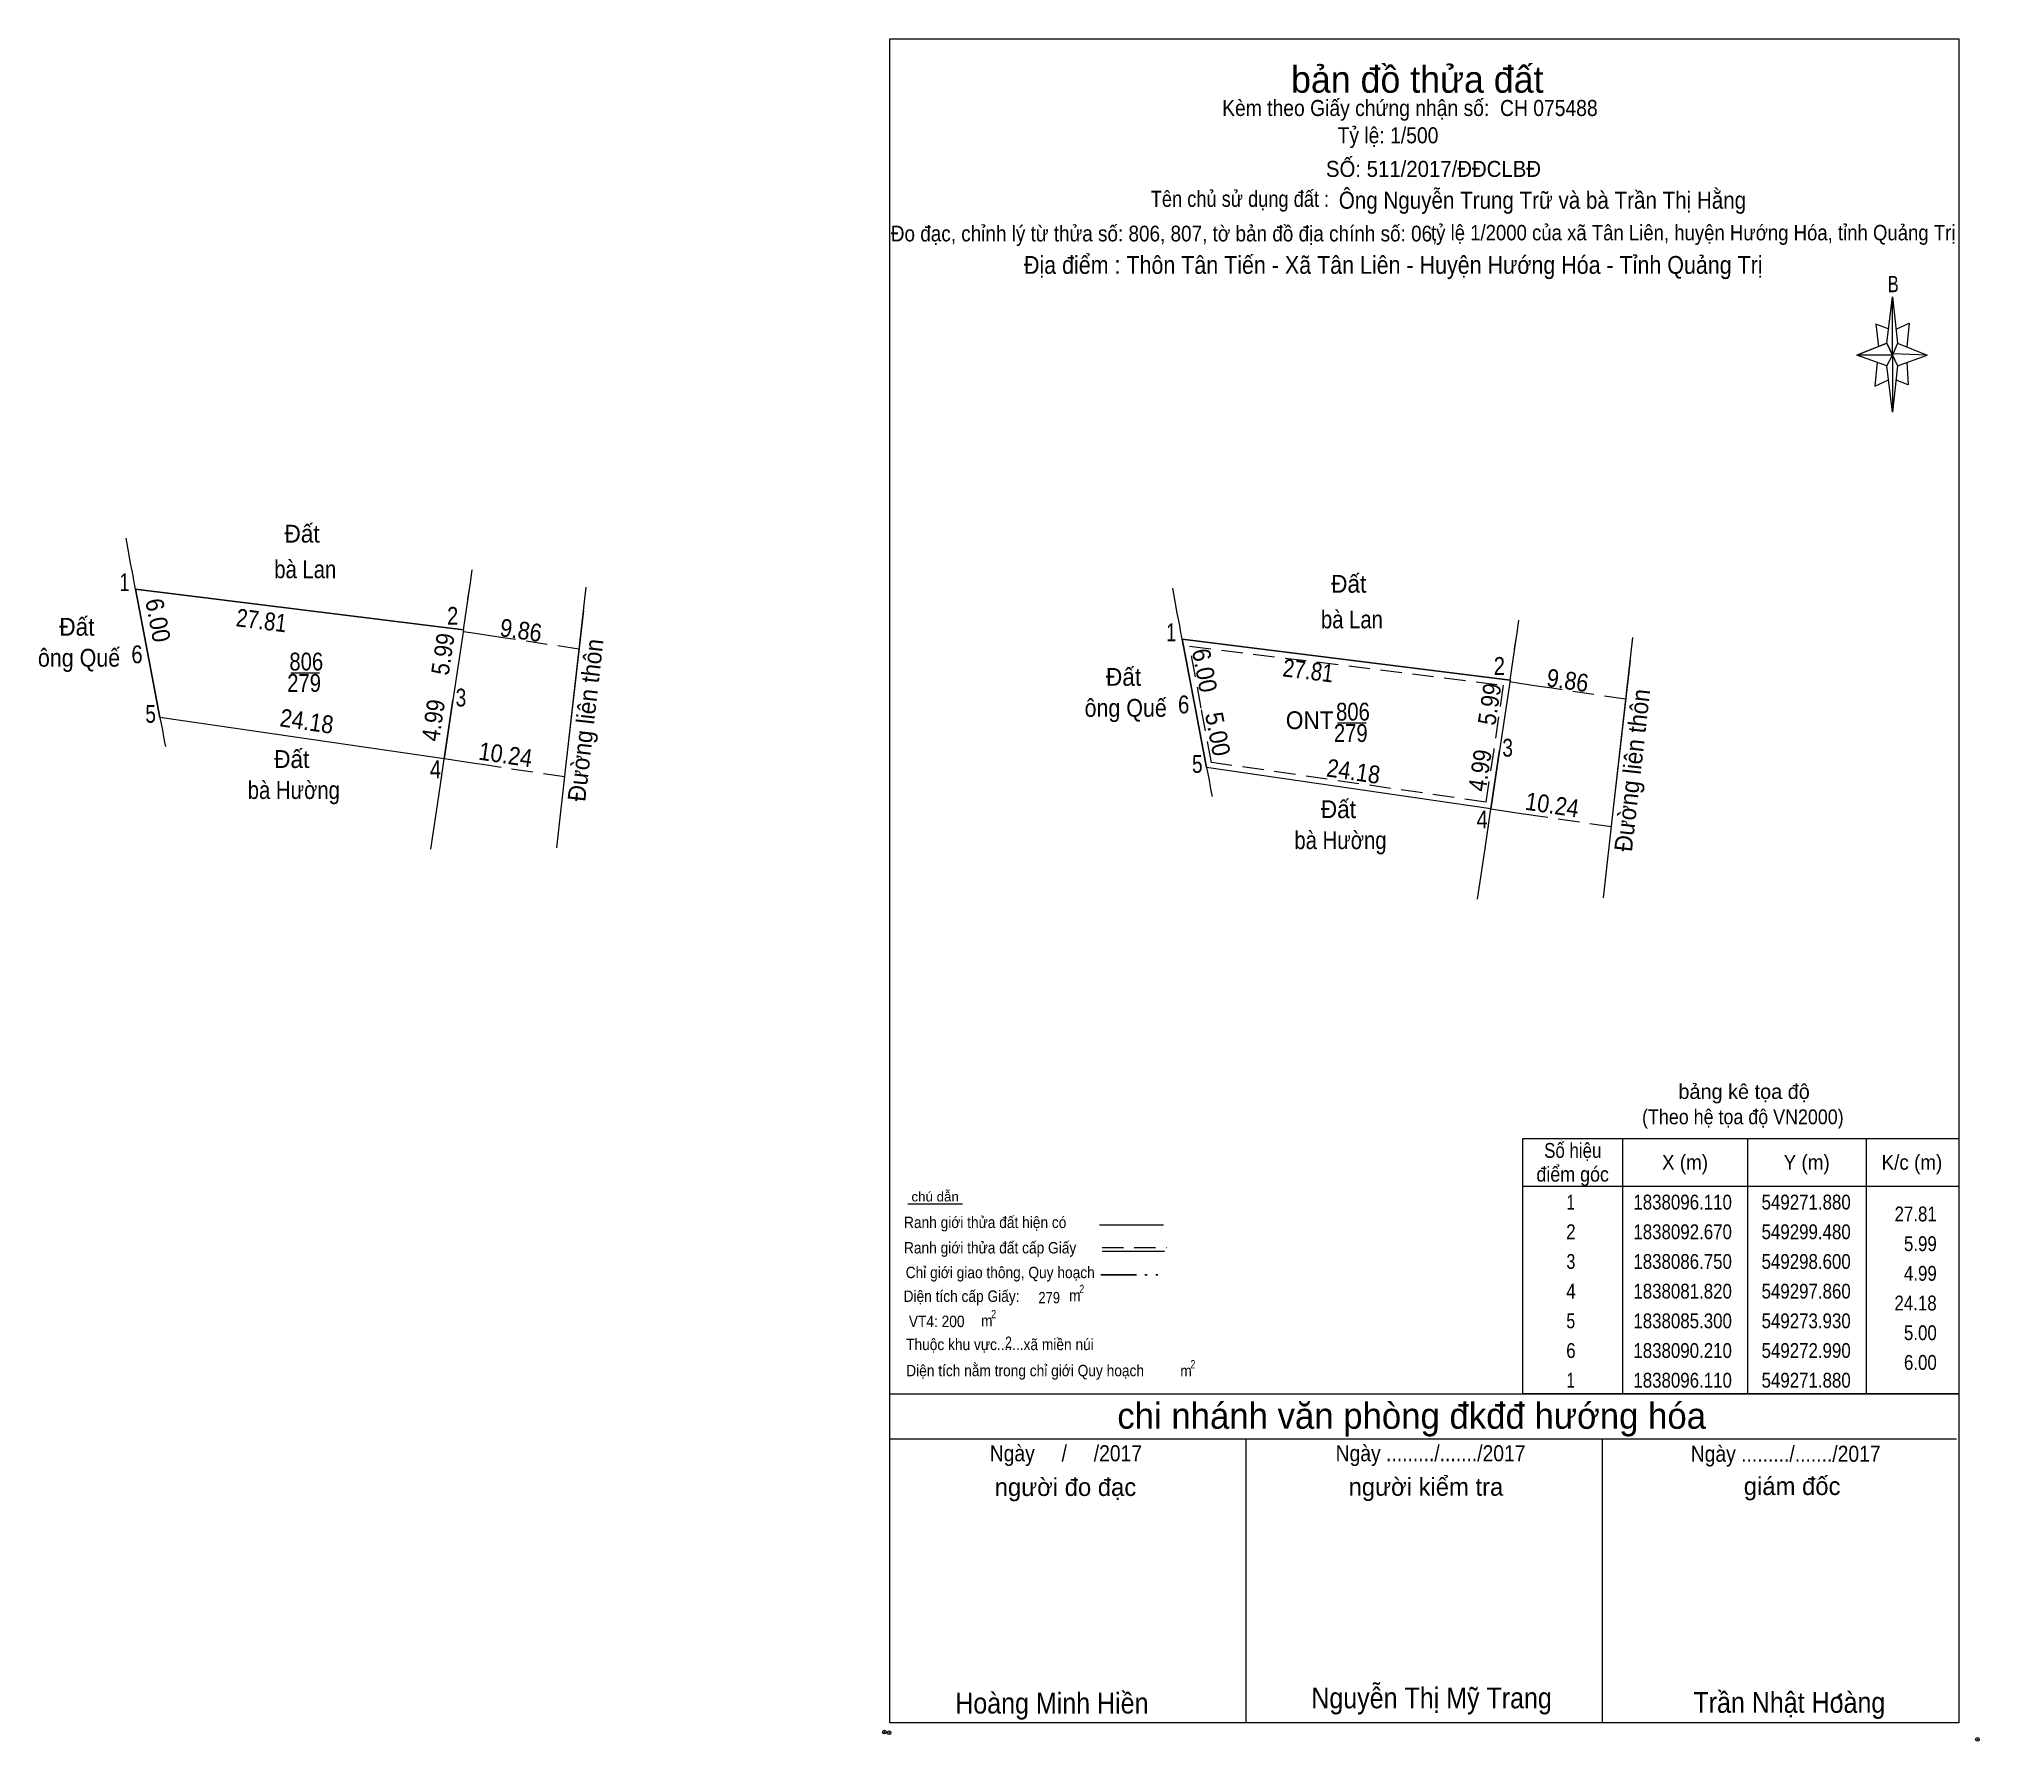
# Model space of a CAD drawing. Header units: metres. Extents: x 549176 to 549929, y 1838003 to 1838157.
# Drawn here: x 549175.6 to 549339, y 1838003.3 to 1838146.7 of the extents above; entities that cross this region are included whole.
import ezdxf
from ezdxf.enums import TextEntityAlignment as Align

# ---------------------------------------------------------------- set-up
doc = ezdxf.new("R2010")
doc.units = ezdxf.units.M
doc.header["$LTSCALE"] = 0.6
doc.header["$PDMODE"] = 32
doc.header["$PDSIZE"] = 0.3
doc.linetypes.add('DASH_DOUBLE_DOT', pattern=[9.2, 5, -1.2, 0.3, -1.2, 0.3, -1.2])
doc.linetypes.add('MEDIUM_DASHED', pattern=[4.5, 3, -1.5])
for name, color, linetype, lineweight in [('20', 7, 'Continuous', 13), ('21', 7, 'Continuous', 13), ('28', 7, 'Continuous', 13), ('63', 7, 'Continuous', 13)]:
    doc.layers.add(name, color=color, linetype=linetype, lineweight=lineweight)

msp = doc.modelspace()

# ---------------------------------------------------------------- texts
at = {"layer": '20', "width": 0.9}
msp.add_text('Địa điểm : Thôn Tân Tiến - Xã Tân Liên - Huyện Hướng Hóa - Tỉnh Quảng Trị                 ', height=1.5, dxfattribs=at).set_placement((549293.91, 1838126.88), align=Align.CENTER)
at = {"layer": '21', "width": 0.75}
msp.add_text('B', height=1.378, dxfattribs=at).set_placement((549331.74, 1838125.33), align=Align.CENTER)
at = {"layer": '28'}
for s, height, p in [('bản đồ thửa đất', 2.25, (549291.665, 1838142.13)), ('bản đồ thửa đất', 2.25, (549291.665, 1838142.13)), ('bảng kê tọa độ', 1.25, (549319.185, 1838057.4)), ('chi nhánh văn phòng đkđđ hướng hóa', 2.187, (549291.195, 1838029.63)), ('chi nhánh văn phòng đkđđ hướng hóa', 2.187, (549291.195, 1838029.63)), ('người đo đạc', 1.5, (549262.045, 1838023.97)), ('người đo đạc', 1.5, (549262.045, 1838023.97)), ('người kiểm tra', 1.5, (549292.395, 1838023.99)), ('người kiểm tra', 1.5, (549292.395, 1838023.99)), (' giám đốc', 1.5, (549322.95, 1838024.05))]:
    msp.add_text(s, height=height, dxfattribs=at).set_placement(p, align=Align.CENTER)
for s, height, width, p in [('Kèm theo Giấy chứng nhận số:  CH 075488', 1.35, 0.9, (549291.045, 1838140.17)), ('Tỷ lệ: 1/500', 1.35, 0.9, (549289.2, 1838137.87)), ('SỐ: 511/2017/ĐĐCLBĐ', 1.35, 0.95, (549293.03, 1838135.04)), ('Tên chủ sử dụng đất :', 1.35, 0.85, (549276.735, 1838132.52)), ('Đo đạc, chỉnh lý từ thửa số: 806, 807, tờ bản đồ địa chính số: 06, ', 1.323, 0.9, (549270.57, 1838129.61)), (' tỷ lệ 1/2000 của xã Tân Liên, huyện Hướng Hóa, tỉnh Quảng Trị', 1.297, 0.9, (549314.685, 1838129.7)), ('(Theo hệ tọa độ VN2000)', 1.25, 0.9, (549319.08, 1838055.27)), ('chú dẫn', 0.8, 1.05, (549251.07, 1838048.77)), ('chú dẫn', 0.8, 1.05, (549251.07, 1838048.77)), ('Ranh giới thửa đất hiện có ', 0.96, 0.9, (549255.445, 1838046.53)), ('Ranh giới thửa đất hiện có ', 0.96, 0.9, (549255.445, 1838046.53)), ('Ranh giới thửa đất cấp Giấy', 0.96, 0.9, (549255.7, 1838044.39)), ('Ranh giới thửa đất cấp Giấy', 0.96, 0.9, (549255.7, 1838044.39)), ('Chỉ giới giao thông, Quy hoạch', 0.96, 0.9, (549256.55, 1838042.31)), ('Chỉ giới giao thông, Quy hoạch', 0.96, 0.9, (549256.55, 1838042.31)), ('Diện tích cấp Giấy: ', 0.96, 0.9, (549253.455, 1838040.31)), ('Diện tích cấp Giấy: ', 0.96, 0.9, (549253.455, 1838040.31)), ('279', 0.96, 0.85, (549260.675, 1838040.19)), ('m', 0.96, 0.9, (549262.835, 1838040.37)), ('2', 0.6998, 0.8, (549263.415, 1838041.05)), (' VT4: 200', 0.96, 0.9, (549251.04, 1838038.19)), ('m', 0.96, 0.9, (549255.415, 1838038.25)), ('2', 0.6998, 0.8, (549255.995, 1838038.93)), ('Thuộc khu vực.......xã miền núi', 0.96, 0.9, (549256.525, 1838036.25)), ('2', 0.96, 0.8, (549257.25, 1838036.43)), ('Diện tích nằm trong chỉ giới Quy hoạch     ', 0.96, 0.9, (549259.45, 1838034.05)), ('2', 0.6998, 0.8, (549272.775, 1838034.71)), ('m', 0.96, 0.9, (549272.195, 1838034.03)), ('Ngày     /     /2017', 1.35, 0.9, (549262.08, 1838026.89)), ('Ngày ........./......./2017', 1.35, 0.9, (549292.785, 1838026.89)), ('Ngày ........./......./2017', 1.35, 0.9, (549322.685, 1838026.85)), ('Hoàng Minh Hiền', 1.75, 0.9, (549260.9, 1838005.65)), ('Nguyễn Thị Mỹ Trang', 1.75, 0.9, (549292.87, 1838006.09)), ('Trần Nhật Hoàng', 1.75, 0.9, (549322.995, 1838005.71)), ('Trần Nhật Hoàng', 1.75, 0.9, (549322.995, 1838005.71))]:
    msp.add_text(s, height=height, dxfattribs=dict(at, width=width)).set_placement(p, align=Align.CENTER)
at = {"layer": '28', "width": 0.9}
msp.add_text('Ông Nguyễn Trung Trữ và bà Trần Thị Hằng', height=1.44, dxfattribs=at).set_placement((549285.06, 1838132.36))
at = {"layer": '63'}
for s, height, width, p in [('Đất ', 1.5, 0.95, (549198.03, 1838104.25)), ('bà Lan', 1.5, 0.85, (549198.035, 1838101.25)), ('Đất ', 1.5, 0.95, (549286.16, 1838100.03)), ('Đất ', 1.5, 0.95, (549179.07, 1838096.41)), ('bà Lan', 1.5, 0.85, (549286.165, 1838097.03)), ('ông Quế', 1.5, 0.9, (549178.985, 1838093.8)), ('806', 1.5, 0.85, (549198.12, 1838093.48)), ('279', 1.5, 0.85, (549197.935, 1838091.68)), ('Đất ', 1.5, 0.95, (549267.2, 1838092.19)), ('ông Quế', 1.5, 0.9, (549267.115, 1838089.58)), ('ONT', 1.5, 0.95, (549282.61, 1838088.54)), ('806', 1.5, 0.85, (549286.25, 1838089.26)), ('279', 1.5, 0.85, (549286.065, 1838087.46)), ('Đất ', 1.5, 0.95, (549197.16, 1838085.27)), ('bà Hường', 1.5, 0.85, (549197.07, 1838082.66)), ('Đất ', 1.5, 0.95, (549285.29, 1838081.05)), ('bà Hường', 1.5, 0.85, (549285.2, 1838078.44)), ('Số hiệu', 1.25, 0.85, (549304.76, 1838052.44)), ('điểm góc', 1.25, 0.9, (549304.75, 1838050.44)), ('X (m)', 1.25, 0.95, (549314.21, 1838051.44)), ('Y (m)', 1.25, 0.95, (549324.455, 1838051.44)), ('K/c (m)', 1.25, 0.95, (549333.315, 1838051.44)), (' 1', 1.25, 0.75, (549304.41, 1838048.09)), ('1838096.110', 1.25, 0.85, (549314.01, 1838048.09)), ('549271.880', 1.25, 0.85, (549324.41, 1838048.09)), (' 2', 1.25, 0.85, (549304.405, 1838045.59)), ('1838092.670', 1.25, 0.85, (549314.01, 1838045.59)), ('549299.480', 1.25, 0.85, (549324.41, 1838045.59)), (' 3', 1.25, 0.8, (549304.415, 1838043.09)), ('1838086.750', 1.25, 0.85, (549314.01, 1838043.09)), ('549298.600', 1.25, 0.85, (549324.41, 1838043.09)), (' 4', 1.25, 0.85, (549304.41, 1838040.59)), ('1838081.820', 1.25, 0.85, (549314.01, 1838040.59)), ('549297.860', 1.25, 0.85, (549324.41, 1838040.59)), (' 5', 1.25, 0.8, (549304.405, 1838038.09)), ('1838085.300', 1.25, 0.85, (549314.01, 1838038.09)), ('549273.930', 1.25, 0.85, (549324.41, 1838038.09)), (' 6', 1.25, 0.85, (549304.405, 1838035.59)), ('1838090.210', 1.25, 0.85, (549314.01, 1838035.59)), ('549272.990', 1.25, 0.85, (549324.41, 1838035.59)), (' 1', 1.25, 0.75, (549304.41, 1838033.09)), ('1838096.110', 1.25, 0.85, (549314.01, 1838033.09)), ('549271.880', 1.25, 0.85, (549324.41, 1838033.09))]:
    msp.add_text(s, height=height, dxfattribs=dict(at, width=width)).set_placement(p, align=Align.CENTER)
for s, height, width, p in [(' 1', 1.5, 0.75, (549183.23, 1838100.16)), (' 2', 1.5, 0.85, (549210.92, 1838097.33)), (' 1', 1.5, 0.75, (549271.36, 1838095.94)), (' 6', 1.5, 0.85, (549184.34, 1838094.09)), (' 2', 1.5, 0.85, (549299.05, 1838093.11)), (' 3', 1.5, 0.8, (549211.59, 1838090.45)), (' 6', 1.5, 0.85, (549272.47, 1838089.87)), (' 5', 1.5, 0.8, (549185.46, 1838089.08)), (' 3', 1.5, 0.8, (549299.72, 1838086.23)), (' 4', 1.5, 0.85, (549209.47, 1838084.4)), (' 5', 1.5, 0.8, (549273.59, 1838084.86)), (' 4', 1.5, 0.85, (549297.6, 1838080.18)), ('27.81', 1.25, 0.85, (549335.41, 1838047.09)), ('5.99', 1.25, 0.85, (549335.41, 1838044.59)), ('4.99', 1.25, 0.85, (549335.41, 1838042.09)), ('24.18', 1.25, 0.85, (549335.4, 1838039.59)), ('5.00', 1.25, 0.85, (549335.41, 1838037.09)), ('6.00', 1.25, 0.85, (549335.41, 1838034.59))]:
    msp.add_text(s, height=height, dxfattribs=dict(at, width=width)).set_placement(p, align=Align.RIGHT)
for s, rotation, width, p in [('6.00', 280.655, 0.95, (549184.8989, 1838097.5687)), ('27.81', 352.895, 0.85, (549194.2622, 1838096.9493)), ('9.86', 351.541, 0.9, (549216.0897, 1838096.1253)), ('5.99', 81.545, 0.9, (549210.3638, 1838094.7547)), ('Đường liên thôn', 83.526, 0.95, (549222.378, 1838089.2154)), ('6.00', 280.655, 0.95, (549273.0289, 1838093.3487)), ('27.81', 352.895, 0.85, (549282.3922, 1838092.7293)), ('9.86', 351.541, 0.9, (549304.2197, 1838091.9053)), ('4.99', 81.464, 0.9, (549209.5562, 1838089.1737)), ('5.99', 81.545, 0.9, (549298.4938, 1838090.5347)), ('Đường liên thôn', 83.526, 0.95, (549310.508, 1838084.9954)), ('24.18', 351.726, 0.9, (549198.0571, 1838088.4647)), ('5.00', 280.838, 0.95, (549274.1354, 1838087.986)), ('10.24', 351.54, 0.9, (549214.7897, 1838085.6524)), ('24.18', 351.726, 0.9, (549286.1871, 1838084.2447)), ('4.99', 81.464, 0.9, (549297.6862, 1838084.9537)), ('10.24', 351.54, 0.9, (549302.9197, 1838081.4324))]:
    msp.add_text(s, height=1.5, rotation=rotation, dxfattribs=dict(at, width=width)).set_placement(p, align=Align.CENTER)

# ---------------------------------------------------------------- hatches: boundary and pattern name
at = {"layer": '21'}
msp.add_hatch(color=256, dxfattribs=at).paths.add_polyline_path([(549327.34, 1838007.17), (549327.38, 1838007.2), (549327.39, 1838007.25), (549327.36, 1838007.28), (549327.32, 1838007.3), (549327.28, 1838007.28), (549327.24, 1838007.26), (549326.97, 1838006.96), (549327.04, 1838006.96)])

# ---------------------------------------------------------------- linework, layer by layer
for p, q in [((549331.19, 1838121.03), (549331.69, 1838124.93)), ((549332.09, 1838121.03), (549334.59, 1838120.03)), ((549331.19, 1838119.13), (549328.69, 1838120.03)), ((549332.09, 1838119.13), (549331.69, 1838115.23)), ((549332.89, 1838119.43), (549332.99, 1838117.53)), ((549332.99, 1838117.53), (549331.99, 1838117.93))]:
    msp.add_line(p, q, dxfattribs=at)
for points in [[(549331.69, 1838124.93), (549332.09, 1838121.03), (549331.69, 1838120.03)], [(549331.69, 1838120.03), (549328.69, 1838120.03), (549331.19, 1838121.03), (549332.09, 1838119.13), (549334.59, 1838120.03), (549331.69, 1838120.13)], [(549331.69, 1838120.03), (549331.69, 1838115.23), (549331.19, 1838119.13)], [(549327.34, 1838007.17), (549327.38, 1838007.2), (549327.39, 1838007.25), (549327.36, 1838007.28), (549327.32, 1838007.3), (549327.28, 1838007.28), (549327.24, 1838007.26), (549326.97, 1838006.96), (549327.04, 1838006.96)]]:
    msp.add_lwpolyline(points, close=True, dxfattribs=at)
for points in [[(549331.39, 1838122.23), (549330.29, 1838122.63), (549330.49, 1838120.73)], [(549331.99, 1838122.23), (549333.09, 1838122.73), (549332.89, 1838120.73)], [(549331.69, 1838120.03), (549331.19, 1838121.03), (549328.69, 1838120.03)], [(549330.39, 1838119.43), (549330.19, 1838117.43), (549331.29, 1838117.93)], [(549331.69, 1838120.03), (549332.09, 1838119.13), (549334.59, 1838120.03)]]:
    msp.add_lwpolyline(points, dxfattribs=at)
msp.add_point((549338.83, 1838003.47), dxfattribs=at)
at = {"layer": '28'}
for p, q in [((549248.78, 1838048.57), (549253.38, 1838048.57)), ((549248.78, 1838048.57), (549253.38, 1838048.57)), ((549264.92, 1838046.81), (549270.3, 1838046.81)), ((549264.92, 1838046.81), (549270.3, 1838046.81)), ((549265.12, 1838044.57), (549270.38, 1838044.57)), ((549265.12, 1838044.57), (549270.38, 1838044.57)), ((549247.26, 1838032.57), (549337.26, 1838032.57)), ((549247.26, 1838032.57), (549337.26, 1838032.57)), ((549247.26, 1838028.77), (549337.06, 1838028.77)), ((549247.26, 1838028.77), (549337.06, 1838028.77)), ((549247.26, 1838028.77), (549337.06, 1838028.77)), ((549247.26, 1838028.77), (549337.06, 1838028.77)), ((549247.26, 1838028.77), (549337.06, 1838028.77)), ((549247.26, 1838028.77), (549337.06, 1838028.77)), ((549277.26, 1838004.87), (549277.26, 1838028.77)), ((549277.26, 1838004.87), (549277.26, 1838028.77)), ((549307.26, 1838004.87), (549307.26, 1838028.77)), ((549307.26, 1838004.87), (549307.26, 1838028.77))]:
    msp.add_line(p, q, dxfattribs=at)
at = {"layer": '28', "linetype": 'MEDIUM_DASHED'}
msp.add_line((549265.12, 1838044.89), (549270.56, 1838044.89), dxfattribs=at)
msp.add_line((549265.12, 1838044.89), (549270.56, 1838044.89), dxfattribs=at)
at = {"layer": '28', "linetype": 'DASH_DOUBLE_DOT', "lineweight": 25}
msp.add_line((549265.02, 1838042.59), (549270.26, 1838042.59), dxfattribs=at)
msp.add_line((549265.02, 1838042.59), (549270.26, 1838042.59), dxfattribs=at)
at = {"layer": '28'}
msp.add_lwpolyline([(549247.26, 1838146.67), (549337.26, 1838146.67), (549337.26, 1838004.87), (549247.26, 1838004.87)], close=True, dxfattribs=at)
msp.add_lwpolyline([(549247.26, 1838146.67), (549337.26, 1838146.67), (549337.26, 1838004.87), (549247.26, 1838004.87)], close=True, dxfattribs=at)
msp.add_lwpolyline([(549337.26, 1838004.87), (549247.26, 1838004.87), (549247.26, 1838028.77)], dxfattribs=at)
msp.add_lwpolyline([(549337.26, 1838004.87), (549247.26, 1838004.87), (549247.26, 1838028.77)], dxfattribs=at)
for p in [(549246.8, 1838004.09), (549247.2, 1838004.03)]:
    msp.add_point(p, dxfattribs=at)
at = {"layer": '63'}
for p, q in [((549183.12, 1838103.67), (549182.94, 1838104.62)), ((549183.33, 1838102.53), (549183.12, 1838103.67)), ((549183.53, 1838101.48), (549183.33, 1838102.53)), ((549183.61, 1838101.07), (549183.53, 1838101.48)), ((549183.75, 1838100.33), (549183.61, 1838101.07)), ((549211.73, 1838099.49), (549211.94, 1838100.86)), ((549211.94, 1838100.86), (549212.1, 1838101.95)), ((549211.35, 1838096.89), (549183.75, 1838100.33)), ((549183.75, 1838100.33), (549184.86, 1838094.43)), ((549211.5, 1838097.87), (549211.89, 1838100.52)), ((549211.71, 1838099.34), (549211.73, 1838099.49)), ((549221.67, 1838100.49), (549220.01, 1838085.85)), ((549271.25, 1838099.45), (549271.07, 1838100.4)), ((549271.46, 1838098.31), (549271.25, 1838099.45)), ((549211.35, 1838096.89), (549211.5, 1838097.87)), ((549221.45, 1838098.54), (549220.01, 1838085.85)), ((549271.66, 1838097.26), (549271.46, 1838098.31)), ((549300.07, 1838096.64), (549300.23, 1838097.73)), ((549211.35, 1838096.89), (549210.47, 1838090.97)), ((549214.9, 1838096.2), (549213.61, 1838096.39)), ((549271.74, 1838096.85), (549271.66, 1838097.26)), ((549271.88, 1838096.11), (549271.74, 1838096.85)), ((549299.48, 1838092.67), (549271.88, 1838096.11)), ((549271.88, 1838096.11), (549272.99, 1838090.21)), ((549299.63, 1838093.65), (549300.02, 1838096.3)), ((549299.86, 1838095.27), (549300.07, 1838096.64)), ((549309.8, 1838096.27), (549308.14, 1838081.63)), ((549184.86, 1838094.43), (549185.8, 1838089.52)), ((549299.84, 1838095.12), (549299.86, 1838095.27)), ((549309.58, 1838094.32), (549308.14, 1838081.63)), ((549196.83, 1838093.29), (549199.23, 1838093.29)), ((549299.48, 1838092.67), (549298.6, 1838086.75)), ((549299.48, 1838092.67), (549299.63, 1838093.65)), ((549209.73, 1838086.04), (549210.47, 1838090.97)), ((549303.03, 1838091.98), (549301.74, 1838092.17)), ((549209.73, 1838086.04), (549185.8, 1838089.52)), ((549185.8, 1838089.52), (549186, 1838088.45)), ((549272.99, 1838090.21), (549273.93, 1838085.3)), ((549186, 1838088.45), (549186.11, 1838087.89)), ((549186.11, 1838087.89), (549186.19, 1838087.45)), ((549284.96, 1838089.07), (549287.36, 1838089.07)), ((549186.19, 1838087.45), (549186.26, 1838087.09)), ((549297.86, 1838081.82), (549298.6, 1838086.75)), ((549213.68, 1838085.44), (549212.72, 1838085.58)), ((549220.01, 1838085.85), (549219.18, 1838078.55)), ((549297.86, 1838081.82), (549273.93, 1838085.3)), ((549273.93, 1838085.3), (549274.13, 1838084.23)), ((549208.6, 1838078.44), (549209.24, 1838082.72)), ((549274.13, 1838084.23), (549274.24, 1838083.67)), ((549274.24, 1838083.67), (549274.32, 1838083.23)), ((549274.32, 1838083.23), (549274.39, 1838082.87)), ((549301.81, 1838081.22), (549300.85, 1838081.36)), ((549308.14, 1838081.63), (549307.31, 1838074.33)), ((549296.73, 1838074.22), (549297.37, 1838078.5)), ((549308.96, 1838054.07), (549308.96, 1838032.57)), ((549319.46, 1838054.07), (549319.46, 1838032.57)), ((549329.46, 1838054.07), (549329.46, 1838032.57)), ((549300.56, 1838050.07), (549337.26, 1838050.07))]:
    msp.add_line(p, q, dxfattribs=at)
at = {"layer": '63', "linetype": 'MEDIUM_DASHED'}
for p, q in [((549221.08, 1838095.28), (549214.9, 1838096.2)), ((549309.21, 1838091.06), (549303.03, 1838091.98)), ((549219.86, 1838084.52), (549213.68, 1838085.44)), ((549307.99, 1838080.3), (549301.81, 1838081.22))]:
    msp.add_line(p, q, dxfattribs=at)
at = {"layer": '63'}
for points in [[(549183.75, 1838100.33), (549211.35, 1838096.89), (549210.47, 1838090.97), (549209.73, 1838086.04), (549185.8, 1838089.52), (549184.86, 1838094.43)], [(549271.88, 1838096.11), (549299.48, 1838092.67), (549298.6, 1838086.75), (549297.86, 1838081.82), (549273.93, 1838085.3), (549272.99, 1838090.21)], [(549300.56, 1838054.07), (549337.26, 1838054.07), (549337.26, 1838032.57), (549300.56, 1838032.57)]]:
    msp.add_lwpolyline(points, close=True, dxfattribs=at)
for points in [[(549213.61, 1838096.39), (549211.97, 1838096.64), (549211.33, 1838096.73)], [(549301.74, 1838092.17), (549300.1, 1838092.42), (549299.46, 1838092.51)], [(549209.24, 1838082.72), (549209.44, 1838084.08), (549209.73, 1838086.04)], [(549212.72, 1838085.58), (549212.49, 1838085.61), (549209.73, 1838086.03)], [(549209.43, 1838084.04), (549209.44, 1838084.08), (549209.52, 1838084.62)], [(549297.37, 1838078.5), (549297.57, 1838079.86), (549297.86, 1838081.82)], [(549300.85, 1838081.36), (549300.62, 1838081.39), (549297.86, 1838081.81)], [(549297.56, 1838079.82), (549297.57, 1838079.86), (549297.65, 1838080.4)]]:
    msp.add_lwpolyline(points, dxfattribs=at)
at = {"layer": '63', "linetype": 'MEDIUM_DASHED'}
msp.add_lwpolyline([(549272.5, 1838095.53), (549298.91, 1838092.24), (549298.1, 1838086.81), (549297.44, 1838082.39), (549274.35, 1838085.74), (549273.48, 1838090.3)], close=True, dxfattribs=at)

msp.set_redraw_order([(e.dxf.handle, doc.entitydb.next_handle()) for e in msp.query("TEXT MTEXT ATTDEF DIMENSION ARC_DIMENSION")])  # texts and dimensions are drawn at this point

doc.saveas('drawing.dxf')
